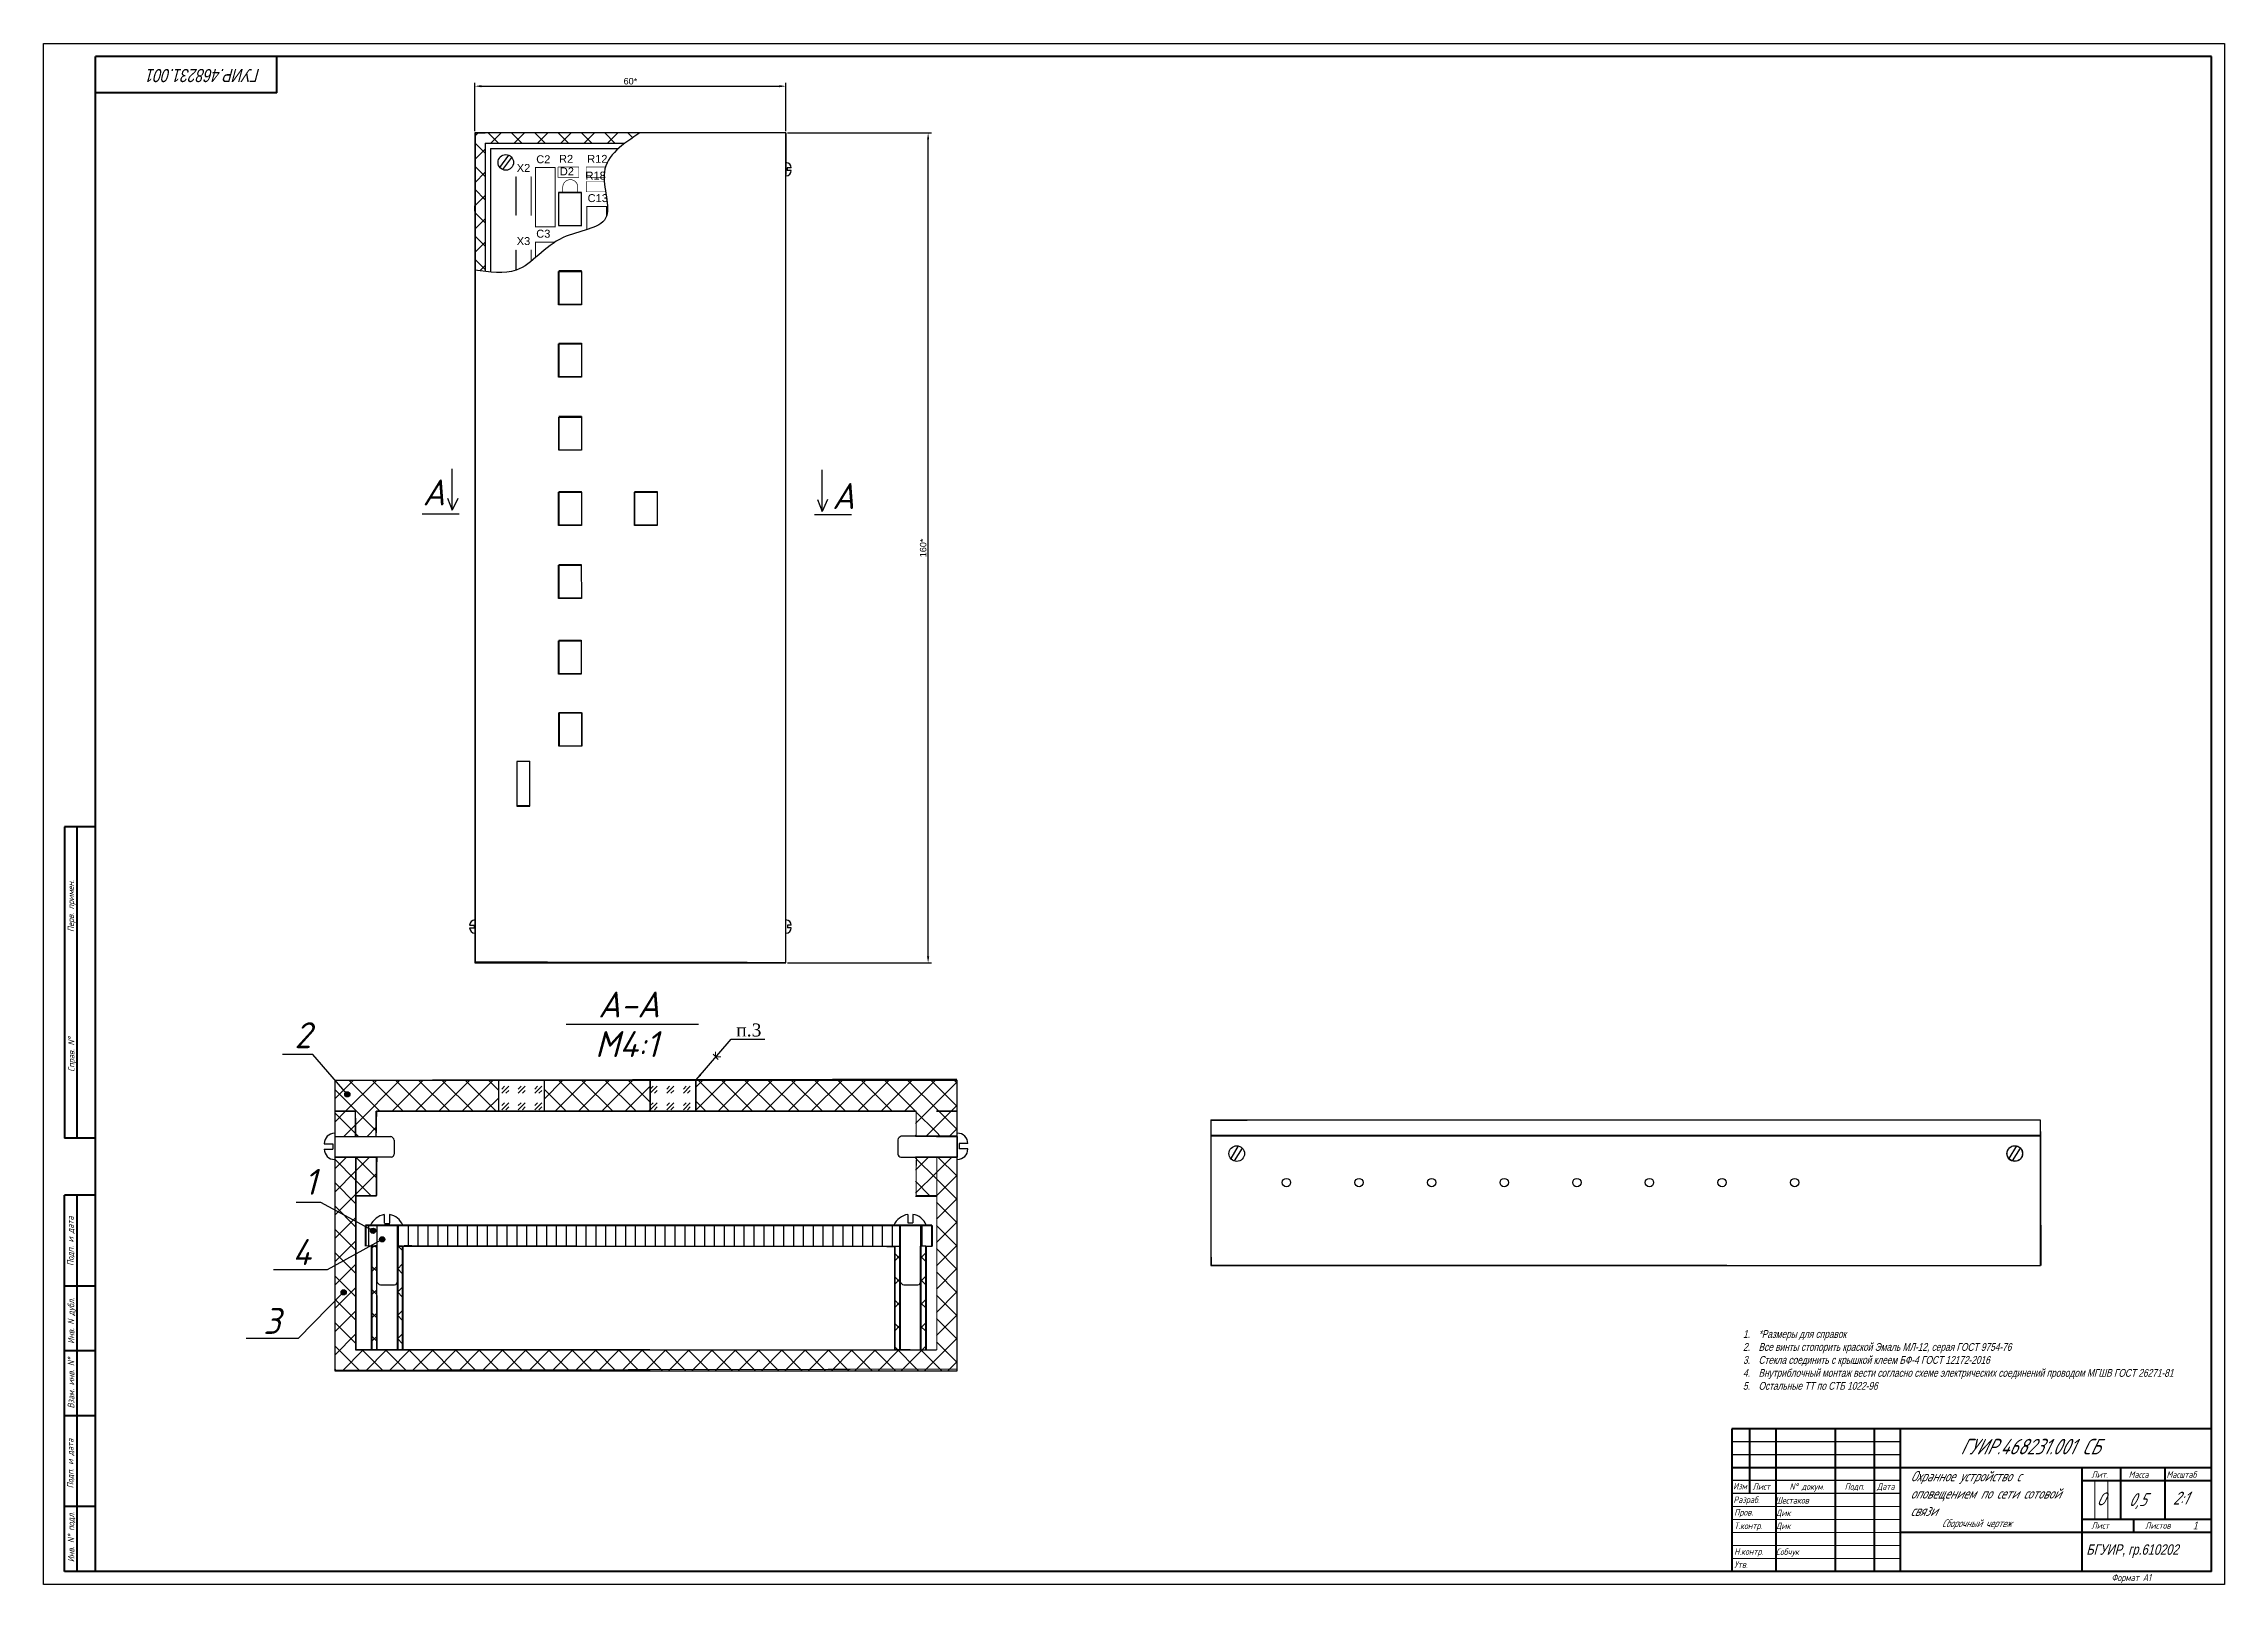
# Model space of a CAD drawing. Header units: millimetres. Extents: x 2232 to 4099, y 1467 to 2074.
# Drawn here: x 2232 to 3073, y 1480 to 2074 of the extents above; entities that cross this region are included whole.
import ezdxf

# ---------------------------------------------------------------- set-up
doc = ezdxf.new("R2010")
doc.units = ezdxf.units.MM
doc.linetypes.add('осевая2', pattern=[28.575, 19.05, -3.175, 3.175, -3.175])
doc.linetypes.add('штрихпунктирная', pattern=[25.4, 12.7, -6.35, 0, -6.35])
doc.layers.get('Defpoints').update_dxf_attribs({"color": 5})
for name, color, linetype in [('1-оси', 1, 'осевая2'), ('KONTUR', 7, 'Continuous'), ('TopOverlay', 2, 'Continuous')]:
    doc.layers.add(name, color=color, linetype=linetype)
for name, color, linetype, lineweight in [('Основная', 7, 'Continuous', 40), ('текст', 7, 'Continuous', 30), ('тонкая', 7, 'Continuous', 20), ('тонкая-текст-02', 4, 'Continuous', 20)]:
    doc.layers.add(name, color=color, linetype=linetype, lineweight=lineweight)
doc.styles.add('3', font='times.ttf', dxfattribs={"height": 2.5})
doc.styles.add('ESKD', font='standarteskd.shx', dxfattribs={"width": 0.8, "oblique": 15})
doc.styles.get("Standard").update_dxf_attribs({"font": 'arial.ttf'})
doc.styles.add('стиль1', font='romans.shx', dxfattribs={"width": 0.75, "oblique": 15, "height": 3.5})
doc.dimstyles.new('ISO-25', dxfattribs={"dimtxt": 2.5, "dimasz": 2.5, "dimexe": 1.25, "dimexo": 0.625, "dimtad": 1, "dimtxsty": 'Standard', "dimcen": 2.5, "dimadec": 0, "dimazin": 0, "dimtfac": 1, "dimtmove": 0, "dimatfit": 3, "dimfxl": 1, "dimarcsym": 0})
pattern_1 = [(45, (-19965.24, 1125.929), (-4.490128, 4.490128), []), (135, (-19965.24, 1125.929), (-4.490128, -4.490128), [])]

msp = doc.modelspace()

# ---------------------------------------------------------------- texts
at = {"color": 0, "insert": (2315.645, 2059.427), "char_height": 5, "attachment_point": 1, "rotation": 180}
msp.add_mtext_dynamic_manual_height_columns('{\\Fstandarteskd|c204;\\Q15;\\W0.8;\\C256;ГУИР.468231.001}', width=88.79746, gutter_width=50, heights=[0], dxfattribs=at)
at = {"char_height": 10, "attachment_point": 1}
for s, insert in [('{\\fGOST type B|b0|i1|c204|p2;А}', (2378.314, 1906.227)), ('{\\fGOST type B|b0|i1|c204|p2;А}', (2536.265, 1904.821)), ('{\\fGOST type B|b0|i1|c204|p2;А-А}', (2446.024, 1708.802)), ('{\\fGOST type B|b0|i1|c204|p2;2}', (2328.838, 1696.956)), ('{\\fGOST type B|b0|i1|c204|p34;М4:1}', (2444.793, 1693.547)), ('{\\fGOST type B|b0|i1|c204|p2;1}', (2332.654, 1640.452)), ('{\\fGOST type B|b0|i1|c204|p2;4}', (2328.062, 1613.361)), ('{\\fGOST type B|b0|i1|c204|p2;3}', (2316.789, 1586.794))]:
    msp.add_mtext_dynamic_manual_height_columns(s, width=137.38004, gutter_width=100, heights=[0], dxfattribs=dict(at, insert=insert))
at = {"insert": (2878.485, 1578.268), "char_height": 3, "width": 189.28025, "attachment_point": 1, "style": 'ESKD'}
msp.add_mtext('\\pi-9,l18,t15;1.^I*Размеры для справок\\P2.^IВсе винты стопорить краской Эмаль МЛ-12, серая ГОСТ 9754-76\\P3.^IСтекла соединить с крышкой клеем БФ-4 ГОСТ 12172-2016\\P4.^IВнутриблочный монтаж вести согласно схеме электрических соединений проводом МГШВ ГОСТ 26271-81\\P5.^IОстальные ТТ по СТБ 1022-96', dxfattribs=at)
at = {"attachment_point": 1, "style": 'ESKD'}
for s, width, insert, char_height in [('{\\fGOST type B|b0|i1|c204|p2;ГУИР.468231.001 СБ}', 78.80948, (2971.259, 1536.358), 6), ('{\\fGOST type B|b0|i1|c204|p2;Охранное устройство с оповещением по сети сотовой связи}', 68.69002, (2952.088, 1523.967), 4), ('{\\fGOST type B|b0|i1|c204|p2;О}', 14.92518, (3023.915, 1515.696), 5), ('{\\fGOST type B|b0|i1|c204|p34;0,5}', 14.92518, (3036.242, 1515.419), 5), ('{\\fGOST type B|b0|i1|c204|p34;2\\fGOST type B|b0|i1|c0|p34;:\\fGOST type B|b0|i1|c204|p34;1}', 14.92518, (3053.214, 1516.002), 5), ('{\\fGOST type B|b0|i1|c204|p2;Сборочный чертеж}', 68.69002, (2964.124, 1505.304), 3)]:
    msp.add_mtext_dynamic_manual_height_columns(s, width=width, gutter_width=50, heights=[0], dxfattribs=dict(at, insert=insert, char_height=char_height))
at = {"color": 0, "insert": (3060.98, 1504.401), "char_height": 3, "attachment_point": 1, "style": 'ESKD'}
msp.add_mtext_dynamic_manual_height_columns('1', width=0.61733, gutter_width=50, heights=[0], dxfattribs=at)
at = {"layer": '1-оси', "color": 0, "insert": (3019.877, 1495.67), "char_height": 4, "attachment_point": 1, "style": 'ESKD'}
msp.add_mtext_dynamic_manual_height_columns('БГУИР, гр.610202', width=48.59535, gutter_width=50, heights=[0], dxfattribs=at)
at = {"layer": 'TopOverlay'}
for s, p in [('X2', (2414.583, 2024.794)), ('C2', (2422.101, 2028.147)), ('R2', (2430.89, 2028.299)), ('R12', (2441.748, 2028.299)), ('D2', (2431.194, 2023.473)), ('R18', (2441.107, 2021.84)), ('C13', (2441.913, 2013.161)), ('C3', (2422.101, 1999.445)), ('X3', (2414.583, 1996.6))]:
    msp.add_text(s, height=3.048, dxfattribs=at).set_placement(p)
at = {"layer": 'текст', "style": 'стиль1', "oblique": 15, "width": 0.75}
for s, p in [('Перв. примен.', (2243.875, 1731.756)), ('Справ. N%%d', (2244.03, 1677.871)), ('Подп. и дата', (2243.696, 1603.014)), ('Инв. N дубл.', (2243.941, 1572.989)), ('Взам. инв. N%%d', (2243.941, 1548.062)), ('Подп. и дата', (2243.646, 1517.277)), ('Инв. N%%d подл.', (2243.941, 1488.811))]:
    msp.add_text(s, height=2.5, rotation=90, dxfattribs=at).set_placement(p)
for s, height, p in [('Лит.', 2.5, (3021.84, 1521.309)), ('Масса', 2.5, (3036.215, 1521.309)), ('Масштаб', 2.5, (3050.807, 1521.309)), ('Изм', 2.5, (2883.667, 1516.856)), ('Разраб.', 2.5, (2883.784, 1511.605)), ('Лист', 2.5, (2891.143, 1516.705)), ('Шестаков', 2.5, (2899.914, 1511.393)), ('N%%d докум. ', 2.5, (2905.427, 1516.705)), ('Подп.', 2.5, (2926.679, 1516.705)), ('Дата', 2.5, (2939.13, 1516.705)), ('Пров.', 2.5, (2884.084, 1506.773)), ('Дик', 2.5, (2900.215, 1506.561)), ('Т.контр.', 2.5, (2884.084, 1501.578)), ('Дик', 2.5, (2900.215, 1501.561)), ('Лист', 2.5, (3021.84, 1501.695)), ('Листов', 2.5, (3042.565, 1501.695)), ('Утв.', 2.5, (2884.084, 1486.636)), ('Н.контр.', 2.5, (2884.084, 1491.655)), ('Собчук', 2.5, (2900.215, 1491.561)), ('Формат А1', 2.75, (3029.586, 1481.494))]:
    msp.add_text(s, height=height, dxfattribs=at).set_placement(p)
at = {"layer": 'тонкая-текст-02', "color": 0, "insert": (2499.226, 1696.479), "char_height": 5, "width": 11, "attachment_point": 1, "style": '3'}
msp.add_mtext('{\\fTimes New Roman|b0|i0|c204|p18;п.3}', dxfattribs=at)

# ---------------------------------------------------------------- blocks, each defined once
blk = doc.blocks.new('*D4')
at = {"color": 0, "lineweight": -2, "transparency": 16777216}
for p, q in [((2519.03, 2039.83), (2574.47, 2039.83)), ((2573.22, 1722.33), (2573.22, 2037.33)), ((2519.03, 1719.83), (2574.47, 1719.83))]:
    blk.add_line(p, q, dxfattribs=at)
at = {"color": 0, "transparency": 16777216}
for points in [[(2572.81, 2037.33), (2573.64, 2037.33), (2573.22, 2039.83)], [(2572.81, 1722.33), (2573.64, 1722.33), (2573.22, 1719.83)]]:
    blk.add_solid(points, dxfattribs=at)
at = {"layer": 'Defpoints', "color": 0, "transparency": 16777216}
for p in [(2518.41, 2039.83), (2573.22, 2039.83), (2518.41, 1719.83)]:
    blk.add_point(p, dxfattribs=at)
at = {"color": 0, "transparency": 16777216, "insert": (2571.32, 1879.83), "char_height": 2.5, "width": 5.4167, "attachment_point": 5, "rotation": 90}
blk.add_mtext('160*', dxfattribs=at)
blk = doc.blocks.new('*D5')
at = {"color": 0, "lineweight": -2, "transparency": 16777216}
for p, q in [((2398.41, 2040.45), (2398.41, 2059.08)), ((2400.91, 2057.83), (2515.91, 2057.83)), ((2518.41, 2040.45), (2518.41, 2059.08))]:
    blk.add_line(p, q, dxfattribs=at)
at = {"color": 0, "transparency": 16777216}
for points in [[(2400.91, 2058.25), (2400.91, 2057.42), (2398.41, 2057.83)], [(2515.91, 2058.25), (2515.91, 2057.42), (2518.41, 2057.83)]]:
    blk.add_solid(points, dxfattribs=at)
at = {"layer": 'Defpoints', "color": 0, "transparency": 16777216}
for p in [(2518.41, 2057.83), (2398.41, 2039.83), (2518.41, 2039.83)]:
    blk.add_point(p, dxfattribs=at)
at = {"color": 0, "transparency": 16777216, "insert": (2458.41, 2059.74), "char_height": 2.5, "attachment_point": 5}
blk.add_mtext('60*', dxfattribs=at)

# ---------------------------------------------------------------- dimensions: what is measured, and where the dimension line sits
dim = msp.add_linear_dim(base=(2518.406, 2057.835), p1=(2398.406, 2039.825), p2=(2518.406, 2039.825), text='60*', dimstyle='ISO-25')
dim.commit()
dim.dimension.update_dxf_attribs({"geometry": '*D5', "text_midpoint": (2458.406, 2059.736)})
dim = msp.add_linear_dim(base=(2573.222, 2039.825), p1=(2518.406, 1719.825), p2=(2518.406, 2039.825), angle=90, text='160*', dimstyle='ISO-25')
dim.commit()
dim.dimension.update_dxf_attribs({"geometry": '*D4', "text_midpoint": (2573.222, 1879.825), "dimtype": 160})

# ---------------------------------------------------------------- hatches: boundary and pattern name
h = msp.add_hatch()
h.set_pattern_fill('ANSI37', color=256, scale=2)
h.set_pattern_definition([(45, (-8756.351, 1300.928), (-4.490128, 4.490128), []), (135, (-8756.351, 1300.928), (-4.490128, -4.490128), [])])
edge = h.paths.add_edge_path()
edge.add_line((2402.406, 2035.825), (2456.328, 2035.883))
edge.add_spline(control_points=[(2456.328, 2035.883), (2458.148, 2037.246), (2460.131, 2038.536), (2462.114, 2039.825)], knot_values=[0, 0, 0, 0, 3.1443861, 3.1443861, 3.1443861, 3.1443861], degree=3, periodic=0)
edge.add_line((2462.114, 2039.825), (2398.406, 2039.825))
edge.add_line((2398.406, 2039.825), (2398.406, 1986.945))
edge.add_spline(control_points=[(2398.406, 1986.945), (2399.745, 1986.753), (2401.085, 1986.561), (2402.41, 1986.401)], knot_values=[45.2185164, 45.2185164, 45.2185164, 45.2185164, 47.1022423, 47.1022423, 47.1022423, 47.1022423], degree=3, periodic=0)
edge.add_line((2402.41, 1986.401), (2402.406, 2035.825))
h = msp.add_hatch()
h.set_pattern_fill('ANSI37', color=256, scale=2)
h.set_pattern_definition(pattern_1)
h.paths.add_polyline_path([(2407.506, 1674.623), (2344.399, 1674.623), (2344.399, 1662.623), (2352.399, 1662.623), (2407.506, 1662.623)])
h.paths.add_polyline_path([(2465.926, 1674.623), (2425.106, 1674.623), (2425.106, 1662.623), (2465.926, 1662.623)])
h.paths.add_polyline_path([(2584.399, 1674.623), (2483.526, 1674.623), (2483.526, 1662.623), (2568.399, 1662.623), (2576.399, 1662.623), (2584.399, 1662.623)])
h.paths.add_polyline_path([(2576.399, 1662.623), (2568.399, 1662.623), (2568.399, 1652.962), (2576.399, 1652.962)])
h.paths.add_polyline_path([(2576.399, 1644.962), (2568.399, 1644.962), (2568.399, 1629.957), (2576.399, 1629.957)])
h.paths.add_polyline_path([(2360.399, 1662.623), (2352.399, 1662.623), (2352.399, 1652.962), (2360.399, 1652.962)])
h.paths.add_polyline_path([(2360.399, 1644.962), (2352.399, 1644.962), (2352.399, 1642.623), (2352.399, 1629.957), (2360.399, 1629.957)])
h = msp.add_hatch()
h.set_pattern_fill('GOST_GLASS', color=256, scale=0.75)
h.set_pattern_definition([(45, (-3236.014, 1020.486), (6.363961, 0), [3.75, -5.25]), (45, (-3234.423, 1020.486), (6.363961, 0), [1.5, -7.5]), (45, (-3236.014, 1022.077), (6.363961, 0), [1.5, -7.5])])
h.paths.add_polyline_path([(2425.106, 1674.623), (2407.506, 1674.623), (2407.506, 1662.623), (2425.106, 1662.623)])
h.paths.add_polyline_path([(2483.526, 1674.623), (2465.926, 1674.623), (2465.926, 1662.623), (2483.526, 1662.623)])
h = msp.add_hatch(color=256)
h.dxf.hatch_style = 1
h.paths.add_polyline_path([(2348.236, 1669.175, 1), (2350.236, 1669.175, 1)])
h = msp.add_hatch()
h.set_pattern_fill('ANSI37', color=256, scale=2)
h.set_pattern_definition(pattern_1)
h.paths.add_polyline_path([(2352.399, 1644.962), (2344.399, 1644.962), (2344.399, 1562.623), (2584.399, 1562.623), (2584.399, 1644.962), (2576.399, 1644.962), (2576.399, 1570.623), (2352.399, 1570.623)])
h.paths.add_polyline_path([(2352.399, 1662.623), (2344.399, 1662.623), (2344.399, 1652.962), (2352.399, 1652.962)])
h.paths.add_polyline_path([(2584.399, 1662.623), (2576.399, 1662.623), (2576.399, 1652.962), (2584.399, 1652.962)])
h.paths.add_polyline_path([(2562.337, 1610.623), (2560.337, 1610.623), (2560.337, 1570.623), (2562.337, 1570.623)], flags=17)
h.paths.add_polyline_path([(2572.337, 1610.623), (2570.337, 1610.623), (2570.337, 1570.623), (2572.337, 1570.623)], flags=17)
h.paths.add_polyline_path([(2370.588, 1610.623), (2368.588, 1610.623), (2368.588, 1570.623), (2370.588, 1570.623)], flags=17)
h.paths.add_polyline_path([(2360.588, 1610.623), (2358.588, 1610.623), (2358.588, 1570.623), (2360.588, 1570.623)], flags=17)
h = msp.add_hatch()
h.set_pattern_fill('ANSI31', color=256, scale=1.2, angle=45)
h.set_pattern_definition([(90, (-19965.2398, 1125.929), (-3.81, 7e-16), [])])
h.paths.add_polyline_path([(2368.593, 1618.623), (2368.593, 1610.623), (2562.337, 1610.623), (2562.337, 1618.623)])
h.paths.add_polyline_path([(2360.593, 1618.623), (2356.28, 1618.623), (2356.28, 1610.623), (2358.588, 1610.623), (2360.593, 1610.623)])
h.paths.add_polyline_path([(2574.645, 1618.623), (2570.425, 1618.623), (2570.425, 1610.623), (2572.337, 1610.623), (2574.645, 1610.623)])
h = msp.add_hatch(color=256)
h.dxf.hatch_style = 1
h.paths.add_polyline_path([(2358.149, 1616.573, 1), (2360.149, 1616.573, 1)])
h = msp.add_hatch(color=256)
h.dxf.hatch_style = 1
h.paths.add_polyline_path([(2361.701, 1613.265, 1), (2363.701, 1613.265, 1)])
h = msp.add_hatch(color=256)
h.dxf.hatch_style = 1
h.paths.add_polyline_path([(2346.821, 1592.843, 1), (2348.821, 1592.843, 1)])

# ---------------------------------------------------------------- linework, layer by layer
for p, q in [((2398.406, 2039.825), (2398.406, 1719.825)), ((2518.406, 2039.825), (2398.406, 2039.825)), ((2398.406, 2039.825), (2402.406, 2039.825)), ((2402.406, 2035.825), (2456.328, 2035.883)), ((2402.406, 2035.825), (2402.41, 1986.401)), ((2402.406, 2035.825), (2404.406, 2035.825)), ((2518.406, 1719.825), (2518.406, 2039.825)), ((2518.406, 2039.825), (2518.406, 2025.825)), ((2404.406, 2033.825), (2404.409, 1986.187)), ((2404.406, 2033.825), (2453.838, 2033.825)), ((2408.032, 2026.55), (2411.585, 2031.184)), ((2409.169, 2025.693), (2412.666, 2030.362)), ((2518.406, 2025.825), (2518.406, 2027.825)), ((2518.406, 2027.825), (2518.406, 2023.825)), ((2520.427, 2026.334), (2518.861, 2026.334)), ((2518.861, 2026.334), (2518.861, 2025.316)), ((2520.427, 2025.316), (2518.861, 2025.316)), ((2398.406, 2009.657), (2398.406, 2011.657)), ((2430.741, 2016.88), (2439.541, 2016.88)), ((2430.741, 2016.88), (2430.741, 2004.08)), ((2439.541, 2016.88), (2430.741, 2016.88)), ((2439.541, 2004.08), (2439.541, 2016.88)), ((2430.741, 2004.08), (2439.541, 2004.08)), ((2430.741, 1986.4), (2439.541, 1986.4)), ((2430.741, 1973.6), (2430.741, 1986.4)), ((2439.541, 1986.4), (2439.541, 1973.6)), ((2439.541, 1973.6), (2430.741, 1973.6)), ((2430.741, 1958.46), (2439.541, 1958.46)), ((2430.741, 1945.66), (2430.741, 1958.46)), ((2439.541, 1958.46), (2439.541, 1945.66)), ((2439.541, 1945.66), (2430.741, 1945.66)), ((2430.756, 1917.466), (2430.756, 1930.266)), ((2430.803, 1930.291), (2439.603, 1930.291)), ((2439.556, 1930.266), (2439.556, 1917.466)), ((2439.556, 1917.466), (2430.756, 1917.466)), ((2430.741, 1901.31), (2439.541, 1901.31)), ((2430.741, 1888.51), (2430.741, 1901.31)), ((2439.541, 1901.31), (2439.541, 1888.51)), ((2459.951, 1901.274), (2468.751, 1901.274)), ((2459.951, 1888.474), (2459.951, 1901.274)), ((2468.751, 1901.274), (2468.751, 1888.474)), ((2392.348, 1892.894), (2378.072, 1892.894)), ((2543.696, 1892.569), (2529.419, 1892.569)), ((2439.541, 1888.51), (2430.741, 1888.51)), ((2468.751, 1888.474), (2459.951, 1888.474)), ((2430.741, 1873.116), (2439.477, 1873.116)), ((2430.741, 1860.316), (2430.741, 1873.116)), ((2439.477, 1873.116), (2439.541, 1860.316)), ((2439.541, 1860.316), (2430.741, 1860.316)), ((2430.683, 1843.969), (2439.483, 1843.969)), ((2430.683, 1831.169), (2430.683, 1843.969)), ((2439.483, 1843.969), (2439.483, 1831.169)), ((2439.483, 1831.169), (2430.683, 1831.169)), ((2430.804, 1803.42), (2430.868, 1816.22)), ((2430.868, 1816.22), (2439.668, 1816.22)), ((2439.66, 1803.483), (2439.724, 1816.283)), ((2439.668, 1816.22), (2439.668, 1803.42)), ((2439.668, 1803.42), (2430.804, 1803.42)), ((2414.567, 1797.438), (2414.567, 1780.318)), ((2419.647, 1797.438), (2414.667, 1797.438)), ((2419.647, 1780.318), (2419.647, 1797.438)), ((2414.567, 1780.318), (2419.647, 1780.318)), ((2396.396, 1734.363), (2398.113, 1734.363)), ((2396.396, 1733.345), (2398.113, 1733.345)), ((2398.113, 1734.363), (2398.113, 1733.345)), ((2518.406, 1719.825), (2518.406, 1733.825)), ((2520.439, 1734.363), (2518.967, 1734.363)), ((2518.967, 1734.363), (2518.967, 1733.345)), ((2520.439, 1733.345), (2518.967, 1733.345)), ((2398.406, 1719.825), (2518.406, 1719.825)), ((2433.645, 1696.231), (2484.704, 1696.231)), ((2336.006, 1684.467), (2324.218, 1684.467)), ((2349.236, 1669.175), (2336.006, 1684.467)), ((2344.399, 1674.623), (2584.399, 1674.623)), ((2344.399, 1674.623), (2344.399, 1662.623)), ((2407.506, 1674.623), (2407.506, 1662.623)), ((2425.106, 1674.623), (2425.106, 1662.623)), ((2465.926, 1674.623), (2465.926, 1662.623)), ((2483.526, 1674.623), (2483.526, 1662.623)), ((2584.399, 1662.623), (2584.399, 1674.623)), ((2344.399, 1662.623), (2344.399, 1562.623)), ((2344.399, 1662.623), (2352.399, 1662.623)), ((2344.399, 1662.623), (2352.399, 1662.623)), ((2352.399, 1652.962), (2352.399, 1662.623)), ((2360.399, 1662.623), (2568.399, 1662.623)), ((2360.399, 1662.623), (2568.399, 1662.623)), ((2360.399, 1652.962), (2360.399, 1662.623)), ((2576.399, 1662.623), (2584.399, 1662.623)), ((2576.399, 1662.623), (2584.399, 1662.623)), ((2584.399, 1562.623), (2584.399, 1662.623)), ((2682.25, 1659.159), (2682.25, 1653.159)), ((3002.25, 1659.159), (2682.25, 1659.159)), ((2682.25, 1659.159), (2696.25, 1659.159)), ((3002.25, 1659.159), (2988.25, 1659.159)), ((3002.25, 1653.159), (3002.25, 1659.159)), ((2340.338, 1650.118), (2343.642, 1650.118)), ((2343.642, 1650.118), (2343.642, 1648.083)), ((2344.399, 1652.962), (2365.99, 1652.962)), ((2352.399, 1652.962), (2360.399, 1652.962)), ((2367.324, 1651.561), (2367.324, 1646.082)), ((2561.559, 1651.596), (2561.559, 1646.117)), ((2584.484, 1652.996), (2562.894, 1652.996)), ((2576.399, 1652.962), (2568.399, 1652.962)), ((2576.399, 1652.962), (2584.399, 1652.962)), ((2584.399, 1652.962), (2584.399, 1644.962)), ((2588.546, 1650.153), (2585.241, 1650.153)), ((2585.241, 1650.153), (2585.241, 1648.118)), ((3002.25, 1653.159), (2682.25, 1653.159)), ((2682.25, 1653.159), (2682.25, 1603.159)), ((2682.25, 1653.159), (3002.25, 1653.159)), ((2682.25, 1653.159), (2686.25, 1653.159)), ((2692.845, 1649.268), (2689.91, 1644.451)), ((2691.32, 1643.476), (2694.43, 1648.39)), ((2992.913, 1649.296), (2989.978, 1644.479)), ((2991.387, 1643.504), (2994.497, 1648.417)), ((3002.25, 1603.159), (3002.25, 1653.159)), ((2340.338, 1648.083), (2343.642, 1648.083)), ((2366.125, 1644.962), (2344.399, 1644.962)), ((2352.399, 1644.962), (2360.399, 1644.962)), ((2352.399, 1644.962), (2352.399, 1629.957)), ((2360.399, 1644.962), (2360.399, 1629.957)), ((2562.758, 1644.996), (2584.484, 1644.996)), ((2576.399, 1644.962), (2568.399, 1644.962)), ((2584.399, 1644.962), (2576.399, 1644.962)), ((2588.546, 1648.118), (2585.241, 1648.118)), ((2339.089, 1627.429), (2329.454, 1627.429)), ((2359.149, 1616.573), (2339.089, 1627.429)), ((2360.399, 1629.957), (2352.399, 1629.957)), ((2352.399, 1629.957), (2352.399, 1570.623)), ((2568.399, 1629.957), (2576.399, 1629.957)), ((2356.28, 1610.623), (2356.28, 1618.623)), ((2360.593, 1618.664), (2360.593, 1597.073)), ((2363.516, 1622.79), (2363.516, 1619.485)), ((2363.559, 1619.421), (2365.594, 1619.421)), ((2365.551, 1622.79), (2365.551, 1619.485)), ((2368.593, 1596.938), (2368.593, 1618.664)), ((2368.593, 1618.623), (2368.593, 1610.623)), ((2562.337, 1618.623), (2368.593, 1618.623)), ((2562.337, 1610.623), (2562.337, 1618.623)), ((2562.425, 1618.657), (2562.425, 1597.066)), ((2565.349, 1622.887), (2565.349, 1619.582)), ((2565.349, 1619.582), (2567.384, 1619.582)), ((2567.384, 1622.887), (2567.384, 1619.582)), ((2570.425, 1596.93), (2570.425, 1618.657)), ((2574.645, 1610.623), (2574.645, 1618.623)), ((2362.701, 1613.265), (2341.409, 1601.462)), ((2358.588, 1610.623), (2356.28, 1610.795)), ((2358.588, 1570.623), (2358.588, 1610.623)), ((2358.588, 1610.623), (2360.588, 1610.623)), ((2360.588, 1570.623), (2360.588, 1610.623)), ((2368.588, 1570.623), (2368.588, 1610.623)), ((2370.588, 1610.623), (2368.593, 1610.623)), ((2368.593, 1610.623), (2562.337, 1610.623)), ((2370.588, 1570.623), (2370.588, 1610.623)), ((2370.588, 1610.623), (2560.337, 1610.623)), ((2560.337, 1570.623), (2560.337, 1610.623)), ((2560.337, 1610.623), (2562.337, 1610.623)), ((2562.337, 1570.623), (2562.337, 1610.623)), ((2570.337, 1570.623), (2570.337, 1610.623)), ((2572.337, 1610.623), (2570.425, 1610.623)), ((2572.337, 1570.623), (2572.337, 1610.623)), ((2572.337, 1610.623), (2574.645, 1610.623)), ((2341.409, 1601.462), (2320.728, 1601.462)), ((2682.25, 1603.159), (3002.25, 1603.159)), ((2347.821, 1592.843), (2330.279, 1574.981)), ((2361.993, 1595.739), (2367.472, 1595.739)), ((2563.825, 1595.732), (2569.304, 1595.732)), ((2330.279, 1574.981), (2310.215, 1574.981)), ((2352.399, 1570.623), (2576.399, 1570.623)), ((2364.588, 1570.623), (2358.588, 1570.623)), ((2364.588, 1570.623), (2360.588, 1570.623)), ((2364.588, 1570.623), (2368.588, 1570.623)), ((2368.588, 1570.623), (2370.588, 1570.623)), ((2566.337, 1570.623), (2560.337, 1570.623)), ((2566.337, 1570.623), (2562.337, 1570.623)), ((2566.337, 1570.623), (2570.337, 1570.623)), ((2570.337, 1570.623), (2572.337, 1570.623)), ((2344.399, 1562.623), (2584.399, 1562.623)), ((2948.122, 1535.244), (2883.122, 1535.244)), ((2948.122, 1530.244), (2883.122, 1530.244)), ((2948.122, 1520.244), (2883.122, 1520.244)), ((2948.122, 1515.244), (2883.122, 1515.244)), ((3018.122, 1485.244), (3018.122, 1485.244))]:
    msp.add_line(p, q)
at = {"color": 7, "lineweight": -3}
for p, q in [((2389.737, 1894.365), (2389.737, 1910.365)), ((2532.368, 1893.92), (2532.368, 1909.92)), ((2387.895, 1898.996), (2389.737, 1894.365)), ((2391.822, 1898.891), (2389.737, 1894.365)), ((2530.526, 1898.551), (2532.368, 1893.92)), ((2534.453, 1898.445), (2532.368, 1893.92))]:
    msp.add_line(p, q, dxfattribs=at)
at = {"linetype": 'штрихпунктирная'}
for p, q in [((2344.399, 1652.962), (2352.399, 1652.962)), ((2344.399, 1652.962), (2344.399, 1644.962)), ((2344.399, 1644.962), (2352.399, 1644.962))]:
    msp.add_line(p, q, dxfattribs=at)
at = {"lineweight": 158}
msp.add_line((2574.645, 1618.623), (2356.28, 1618.623), dxfattribs=at)
at = {"const_width": 0.4}
for points in [[(2518.406, 2039.825), (2398.606, 2040.025)], [(2398.606, 1719.825), (2398.606, 2039.825)], [(2518.406, 1719.825), (2518.406, 2039.825)], [(2430.748, 1986.738), (2439.61, 1986.738)], [(2430.947, 1973.738), (2430.947, 1986.538)], [(2439.61, 1973.738), (2439.61, 1986.738)], [(2430.741, 1973.8), (2439.603, 1973.8)], [(2430.763, 1958.798), (2439.626, 1958.798)], [(2430.962, 1945.798), (2430.962, 1958.598)], [(2439.626, 1945.798), (2439.626, 1958.798)], [(2430.756, 1945.86), (2439.618, 1945.86)], [(2430.763, 1930.604), (2439.626, 1930.604)], [(2430.962, 1917.604), (2430.962, 1930.404)], [(2439.626, 1917.604), (2439.626, 1930.604)], [(2430.756, 1917.666), (2439.618, 1917.666)], [(2430.748, 1901.612), (2439.61, 1901.612)], [(2430.947, 1888.612), (2430.947, 1901.412)], [(2439.61, 1888.612), (2439.61, 1901.612)], [(2459.958, 1901.612), (2468.82, 1901.612)], [(2460.157, 1888.612), (2460.157, 1901.412)], [(2468.82, 1888.612), (2468.82, 1901.612)], [(2430.741, 1888.674), (2439.603, 1888.674)], [(2459.951, 1888.674), (2468.813, 1888.674)], [(2430.69, 1873.454), (2439.552, 1873.454)], [(2430.889, 1860.454), (2430.889, 1873.254)], [(2439.552, 1860.454), (2439.552, 1873.454)], [(2430.683, 1860.516), (2439.545, 1860.516)], [(2430.69, 1844.307), (2439.552, 1844.307)], [(2430.889, 1831.307), (2430.889, 1844.107)], [(2439.552, 1831.307), (2439.552, 1844.307)], [(2430.683, 1831.369), (2439.545, 1831.369)], [(2430.805, 1816.42), (2439.668, 1816.42)], [(2439.668, 1803.42), (2439.668, 1816.42)], [(2431.004, 1803.42), (2431.004, 1816.22)], [(2430.798, 1803.483), (2439.66, 1803.483)], [(2414.567, 1797.638), (2419.647, 1797.638)], [(2414.767, 1780.318), (2414.567, 1797.438)], [(2419.647, 1780.518), (2419.647, 1797.638)], [(2414.567, 1780.518), (2419.647, 1780.518)], [(2518.206, 1720.025), (2398.406, 1720.225)], [(2344.399, 1674.623), (2584.399, 1675.023)], [(2344.599, 1562.623), (2344.599, 1674.623)], [(2407.506, 1662.823), (2407.506, 1674.729)], [(2425.306, 1662.823), (2425.306, 1674.729)], [(2466.126, 1662.823), (2466.126, 1674.729)], [(2483.726, 1662.823), (2483.726, 1674.729)], [(2584.399, 1562.623), (2584.399, 1674.623)], [(2344.399, 1662.823), (2352.399, 1662.823)], [(2352.599, 1652.962), (2352.399, 1662.823)], [(2360.399, 1652.966), (2360.599, 1662.827)], [(2360.399, 1662.823), (2568.399, 1662.823)], [(2568.599, 1652.963), (2568.599, 1662.823)], [(2576.399, 1662.849), (2584.399, 1662.849)], [(2682.25, 1659.359), (3002.25, 1659.159)], [(2682.45, 1603.159), (2682.25, 1659.359)], [(3002.45, 1603.159), (3002.25, 1659.159)], [(2682.25, 1653.359), (3002.25, 1653.359)], [(2352.599, 1570.623), (2352.599, 1644.962)], [(2360.599, 1630.158), (2360.695, 1644.963)], [(2568.599, 1630.158), (2568.695, 1644.963)], [(2576.599, 1570.623), (2576.599, 1644.962)], [(2352.599, 1630.157), (2360.399, 1630.157)], [(2568.399, 1630.157), (2576.399, 1630.157)], [(2356.48, 1618.823), (2574.845, 1618.623)], [(2356.48, 1610.796), (2356.48, 1618.623)], [(2574.845, 1610.625), (2574.845, 1618.623)], [(2356.28, 1610.795), (2360.778, 1610.823)], [(2358.788, 1570.818), (2358.788, 1610.623)], [(2360.788, 1570.623), (2360.588, 1610.623)], [(2368.593, 1610.623), (2370.983, 1610.623)], [(2368.788, 1570.809), (2368.788, 1610.623)], [(2370.788, 1570.807), (2370.788, 1610.623)], [(2370.983, 1610.823), (2560.537, 1610.439)], [(2560.337, 1610.623), (2562.723, 1610.638)], [(2560.537, 1570.623), (2560.537, 1610.439)], [(2562.537, 1570.623), (2562.537, 1610.439)], [(2570.337, 1610.623), (2572.733, 1610.623)], [(2570.537, 1570.623), (2570.537, 1610.439)], [(2572.537, 1610.643), (2574.933, 1610.643)], [(2572.537, 1570.627), (2572.537, 1610.443)], [(2682.25, 1603.359), (3002.25, 1603.159)], [(2352.599, 1570.823), (2576.399, 1570.623)], [(2344.599, 1562.823), (2584.6, 1563.223)]]:
    msp.add_lwpolyline(points, dxfattribs=at)
for centre, radius in [((2410.356, 2028.447), 3), ((2349.236, 1669.175), 1), ((2692.25, 1646.328), 3), ((2992.25, 1646.328), 3), ((2992.318, 1646.356), 3), ((2711.406, 1635.152), 1.6), ((2739.406, 1635.152), 1.6), ((2767.406, 1635.152), 1.6), ((2795.406, 1635.152), 1.6), ((2823.406, 1635.152), 1.6), ((2851.406, 1635.152), 1.6), ((2879.406, 1635.152), 1.6), ((2907.406, 1635.152), 1.6), ((2359.149, 1616.573), 1), ((2362.701, 1613.265), 1), ((2347.821, 1592.843), 1)]:
    msp.add_circle(centre, radius)
for centre, radius, start, end in [((2518.406, 2026.334), 2.021, 0, 90), ((2518.406, 2025.316), 2.021, 270, 0), ((2398.418, 1734.363), 2.021, 90, 180), ((2398.418, 1733.345), 2.021, 180, 270), ((2518.418, 1734.363), 2.021, 0, 90), ((2518.418, 1733.345), 2.021, 270, 0), ((2344.38, 1650.118), 4.043, 90, 180), ((2365.518, 1651.176), 1.846, 12.027657, 75.201546), ((2563.365, 1651.211), 1.846, 104.798454, 167.972343), ((2584.503, 1650.153), 4.043, 360, 90), ((2344.38, 1648.083), 4.043, 180, 270), ((2366.094, 1646.196), 1.235, 271.454078, 354.703808), ((2562.789, 1646.231), 1.235, 185.296192, 268.545922), ((2584.503, 1648.118), 4.043, 270, 360), ((2364.857, 1615.51), 7.403, 100.436776, 154.575054), ((2364.573, 1616.386), 6.478, 20.816113, 81.315762), ((2566.69, 1615.607), 7.403, 100.436776, 154.575054), ((2566.405, 1616.482), 6.478, 20.816113, 81.315762), ((2362.378, 1597.545), 1.846, 194.798454, 257.972343), ((2367.358, 1596.969), 1.235, 275.296192, 358.545922), ((2564.21, 1597.538), 1.846, 194.798454, 257.972343), ((2569.19, 1596.962), 1.235, 275.296192, 358.545922)]:
    msp.add_arc(centre, radius, start, end)
msp.add_spline([(2462.114, 2039.825), (2448.373, 2024.745), (2448.855, 2006.929), (2432.462, 1999.465), (2414.381, 1986.945), (2398.406, 1986.945)], degree=3)
at = {"layer": 'KONTUR'}
for p, q in [((2232.122, 1480.244), (2232.122, 2074.244)), ((2232.122, 2074.244), (3073.122, 2074.244)), ((3073.122, 2074.244), (3073.122, 1480.244)), ((3073.122, 1480.244), (2232.122, 1480.244))]:
    msp.add_line(p, q, dxfattribs=at)
at = {"layer": 'TopOverlay'}
for points, const_width in [([(2414.299, 2008.065), (2414.299, 2022.865)], 0.4), ([(2414.299, 2019.665), (2414.491, 2019.665)], 0.02), ([(2414.491, 2019.665), (2414.491, 2022.865)], 0.02), ([(2419.907, 2019.665), (2419.907, 2022.865)], 0.02), ([(2419.907, 2019.665), (2420.099, 2019.665)], 0.02), ([(2420.099, 2008.065), (2420.099, 2022.865)], 0.4), ([(2421.771, 2026.445), (2429.391, 2026.445)], 0.4), ([(2421.771, 2003.585), (2421.771, 2026.445)], 0.4), ([(2429.391, 2003.585), (2429.391, 2026.445)], 0.4), ([(2430.503, 2022.667), (2430.503, 2026.667)], 0.2), ([(2430.503, 2026.667), (2438.503, 2026.667)], 0.2), ([(2430.503, 2022.667), (2438.503, 2022.667)], 0.2), ([(2432.333, 2016.703), (2432.333, 2018.903)], 0.254), ([(2438.133, 2016.703), (2438.133, 2018.903)], 0.254), ([(2438.503, 2022.667), (2438.503, 2026.667)], 0.2), ([(2441.361, 2022.667), (2441.361, 2026.667)], 0.2), ([(2441.361, 2026.667), (2448.79, 2026.667)], 0.2), ([(2441.361, 2022.667), (2448.262, 2022.667)], 0.2), ([(2441.425, 2017.079), (2441.425, 2021.079)], 0.2), ([(2441.425, 2021.079), (2448.341, 2021.079)], 0.2), ([(2430.833, 2003.903), (2430.833, 2016.703)], 0.254), ([(2430.833, 2016.703), (2439.633, 2016.703)], 0.254), ([(2439.633, 2003.903), (2439.633, 2016.703)], 0.254), ([(2441.425, 2017.079), (2448.864, 2017.079)], 0.2), ([(2441.583, 2011.459), (2449.203, 2011.459)], 0.4), ([(2441.583, 2002.512), (2441.583, 2011.459)], 0.4), ([(2449.203, 2007.731), (2449.203, 2011.459)], 0.4), ([(2421.771, 2003.585), (2429.391, 2003.585)], 0.4), ([(2430.833, 2003.903), (2439.633, 2003.903)], 0.254), ([(2414.299, 1986.916), (2414.299, 1994.671)], 0.4), ([(2414.491, 1991.471), (2414.491, 1994.671)], 0.02), ([(2419.907, 1991.471), (2419.907, 1994.671)], 0.02), ([(2420.099, 1990.308), (2420.099, 1994.671)], 0.4), ([(2421.771, 1997.743), (2429.391, 1997.743)], 0.4), ([(2421.771, 1991.681), (2421.771, 1997.743)], 0.4)]:
    msp.add_lwpolyline(points, dxfattribs=dict(at, const_width=const_width))
for points, const_width in [([(2414.299, 2022.765, 1), (2414.299, 2022.965, 1)], 0.2), ([(2414.299, 2019.66, 1), (2414.299, 2019.67, 1)], 0.01), ([(2414.491, 2022.86, 1), (2414.491, 2022.87, 1)], 0.01), ([(2414.491, 2019.66, 1), (2414.491, 2019.67, 1)], 0.01), ([(2414.491, 2019.66, 1), (2414.491, 2019.67, 1)], 0.01), ([(2419.907, 2022.86, 1), (2419.907, 2022.87, 1)], 0.01), ([(2419.907, 2019.66, 1), (2419.907, 2019.67, 1)], 0.01), ([(2419.907, 2019.66, 1), (2419.907, 2019.67, 1)], 0.01), ([(2420.099, 2022.765, 1), (2420.099, 2022.965, 1)], 0.2), ([(2420.099, 2019.66, 1), (2420.099, 2019.67, 1)], 0.01), ([(2421.771, 2026.345, 1), (2421.771, 2026.545, 1)], 0.2), ([(2421.771, 2026.345, 1), (2421.771, 2026.545, 1)], 0.2), ([(2429.391, 2026.345, 1), (2429.391, 2026.545, 1)], 0.2), ([(2429.391, 2026.345, 1), (2429.391, 2026.545, 1)], 0.2), ([(2430.453, 2026.667, 1), (2430.553, 2026.667, 1)], 0.1), ([(2430.453, 2026.667, 1), (2430.553, 2026.667, 1)], 0.1), ([(2430.453, 2022.667, 1), (2430.553, 2022.667, 1)], 0.1), ([(2430.453, 2022.667, 1), (2430.553, 2022.667, 1)], 0.1), ([(2432.333, 2018.84, 1), (2432.333, 2018.967, 1)], 0.127), ([(2432.333, 2018.84, 1), (2432.333, 2018.967, 1)], 0.127), ([(2438.133, 2018.84, 1), (2438.133, 2018.967, 1)], 0.127), ([(2438.133, 2018.84, 1), (2438.133, 2018.967, 1)], 0.127), ([(2438.453, 2026.667, 1), (2438.553, 2026.667, 1)], 0.1), ([(2438.453, 2026.667, 1), (2438.553, 2026.667, 1)], 0.1), ([(2438.453, 2022.667, 1), (2438.553, 2022.667, 1)], 0.1), ([(2438.453, 2022.667, 1), (2438.553, 2022.667, 1)], 0.1), ([(2441.311, 2026.667, 1), (2441.411, 2026.667, 1)], 0.1), ([(2441.311, 2026.667, 1), (2441.411, 2026.667, 1)], 0.1), ([(2441.311, 2022.667, 1), (2441.411, 2022.667, 1)], 0.1), ([(2441.311, 2022.667, 1), (2441.411, 2022.667, 1)], 0.1), ([(2441.375, 2021.079, 1), (2441.475, 2021.079, 1)], 0.1), ([(2441.375, 2021.079, 1), (2441.475, 2021.079, 1)], 0.1), ([(2430.833, 2016.64, 1), (2430.833, 2016.767, 1)], 0.127), ([(2430.833, 2016.64, 1), (2430.833, 2016.767, 1)], 0.127), ([(2432.333, 2016.64, 1), (2432.333, 2016.767, 1)], 0.127), ([(2438.133, 2016.64, 1), (2438.133, 2016.767, 1)], 0.127), ([(2439.633, 2016.64, 1), (2439.633, 2016.767, 1)], 0.127), ([(2439.633, 2016.64, 1), (2439.633, 2016.767, 1)], 0.127), ([(2441.375, 2017.079, 1), (2441.475, 2017.079, 1)], 0.1), ([(2441.375, 2017.079, 1), (2441.475, 2017.079, 1)], 0.1), ([(2441.583, 2011.359, 1), (2441.583, 2011.559, 1)], 0.2), ([(2441.583, 2011.359, 1), (2441.583, 2011.559, 1)], 0.2), ([(2449.203, 2011.359, 1), (2449.203, 2011.559, 1)], 0.2), ([(2449.203, 2011.359, 1), (2449.203, 2011.559, 1)], 0.2), ([(2414.299, 2007.965, 1), (2414.299, 2008.165, 1)], 0.2), ([(2420.099, 2007.965, 1), (2420.099, 2008.165, 1)], 0.2), ([(2421.771, 2003.485, 1), (2421.771, 2003.685, 1)], 0.2), ([(2421.771, 2003.485, 1), (2421.771, 2003.685, 1)], 0.2), ([(2429.391, 2003.485, 1), (2429.391, 2003.685, 1)], 0.2), ([(2429.391, 2003.485, 1), (2429.391, 2003.685, 1)], 0.2), ([(2430.833, 2003.84, 1), (2430.833, 2003.967, 1)], 0.127), ([(2430.833, 2003.84, 1), (2430.833, 2003.967, 1)], 0.127), ([(2439.633, 2003.84, 1), (2439.633, 2003.967, 1)], 0.127), ([(2439.633, 2003.84, 1), (2439.633, 2003.967, 1)], 0.127), ([(2414.299, 1994.571, 1), (2414.299, 1994.771, 1)], 0.2), ([(2414.491, 1994.666, 1), (2414.491, 1994.676, 1)], 0.01), ([(2419.907, 1994.666, 1), (2419.907, 1994.676, 1)], 0.01), ([(2420.099, 1994.571, 1), (2420.099, 1994.771, 1)], 0.2), ([(2421.771, 1997.643, 1), (2421.771, 1997.843, 1)], 0.2), ([(2421.771, 1997.643, 1), (2421.771, 1997.843, 1)], 0.2), ([(2429.391, 1997.643, 1), (2429.391, 1997.843, 1)], 0.2), ([(2429.391, 1997.643, 1), (2429.391, 1997.843, 1)], 0.2)]:
    msp.add_lwpolyline(points, format="xyb", close=True, dxfattribs=dict(at, const_width=const_width))
at = {"layer": 'TopOverlay', "const_width": 0.254}
msp.add_lwpolyline([(2432.333, 2018.903, -1), (2438.133, 2018.903)], format="xyb", dxfattribs=at)
at = {"layer": 'Основная'}
for p, q in [((2252.122, 1525.244), (2252.122, 2069.244)), ((3068.122, 2069.244), (2252.122, 2069.244)), ((2322.122, 2055.244), (2322.122, 2069.244)), ((3068.122, 1485.244), (3068.122, 2069.244)), ((2322.122, 2055.244), (2252.122, 2055.244)), ((2240.122, 1772.244), (2240.122, 1652.244)), ((2252.122, 1772.244), (2240.122, 1772.244)), ((2245.122, 1652.244), (2245.122, 1772.244)), ((2252.122, 1652.244), (2240.122, 1652.244)), ((2240.122, 1485.244), (2240.122, 1630.244)), ((2252.122, 1630.244), (2240.122, 1630.244)), ((2245.122, 1485.244), (2245.122, 1630.244)), ((2252.122, 1595.244), (2240.122, 1595.244)), ((2252.122, 1570.244), (2240.122, 1570.244)), ((2252.122, 1545.244), (2240.122, 1545.244)), ((2883.122, 1540.244), (2883.122, 1485.244)), ((3068.122, 1540.244), (2883.122, 1540.244)), ((2890.122, 1515.244), (2890.122, 1540.244)), ((2900.122, 1540.244), (2900.122, 1485.244)), ((2923.122, 1485.244), (2923.122, 1540.244)), ((2938.122, 1540.244), (2938.122, 1485.244)), ((2948.122, 1540.244), (2948.122, 1485.244)), ((2252.122, 1485.244), (2252.122, 1525.244)), ((2883.122, 1525.244), (3068.122, 1525.244)), ((3018.122, 1525.244), (3018.122, 1485.244)), ((3033.122, 1525.244), (3033.122, 1505.244)), ((3050.122, 1525.244), (3050.122, 1505.244)), ((3018.122, 1520.244), (3068.122, 1520.244)), ((2252.122, 1510.244), (2240.122, 1510.244)), ((3068.122, 1500.244), (2948.122, 1500.244)), ((3068.122, 1505.244), (3018.122, 1505.244)), ((3038.122, 1505.244), (3038.122, 1500.244)), ((3068.122, 1485.244), (2240.122, 1485.244))]:
    msp.add_line(p, q, dxfattribs=at)
at = {"layer": 'тонкая'}
for p, q in [((3023.11, 1520.035), (3023.11, 1505.244)), ((3028.188, 1520.035), (3028.188, 1505.244)), ((2883.122, 1510.244), (2948.122, 1510.244)), ((2948.122, 1505.244), (2883.122, 1505.244)), ((2948.122, 1500.244), (2883.122, 1500.244))]:
    msp.add_line(p, q, dxfattribs=at)
for points in [[(2883.122, 1495.244), (2948.122, 1495.244)], [(2883.122, 1490.244), (2948.122, 1490.244)]]:
    msp.add_lwpolyline(points, dxfattribs=at)
at = {"layer": 'тонкая-текст-02', "color": 0}
for p, q in [((2492.278, 1682.613), (2490.278, 1684.613)), ((2491.278, 1683.613), (2491.278, 1685.613)), ((2491.278, 1683.613), (2493.278, 1683.613))]:
    msp.add_line(p, q, dxfattribs=at)

msp.set_redraw_order([(e.dxf.handle, doc.entitydb.next_handle()) for e in msp.query("TEXT MTEXT ATTDEF DIMENSION ARC_DIMENSION")])  # texts and dimensions are drawn at this point

# ---------------------------------------------------------------- leaders
at = {"layer": 'тонкая-текст-02', "color": 0}
msp.add_leader([(2483.726, 1674.729), (2497.226, 1690.479), (2510.278, 1690.479)], dimstyle='ISO-25', override={"dimgap": 0.625, "dimtad": 0}, dxfattribs=at)

doc.saveas('drawing.dxf')
